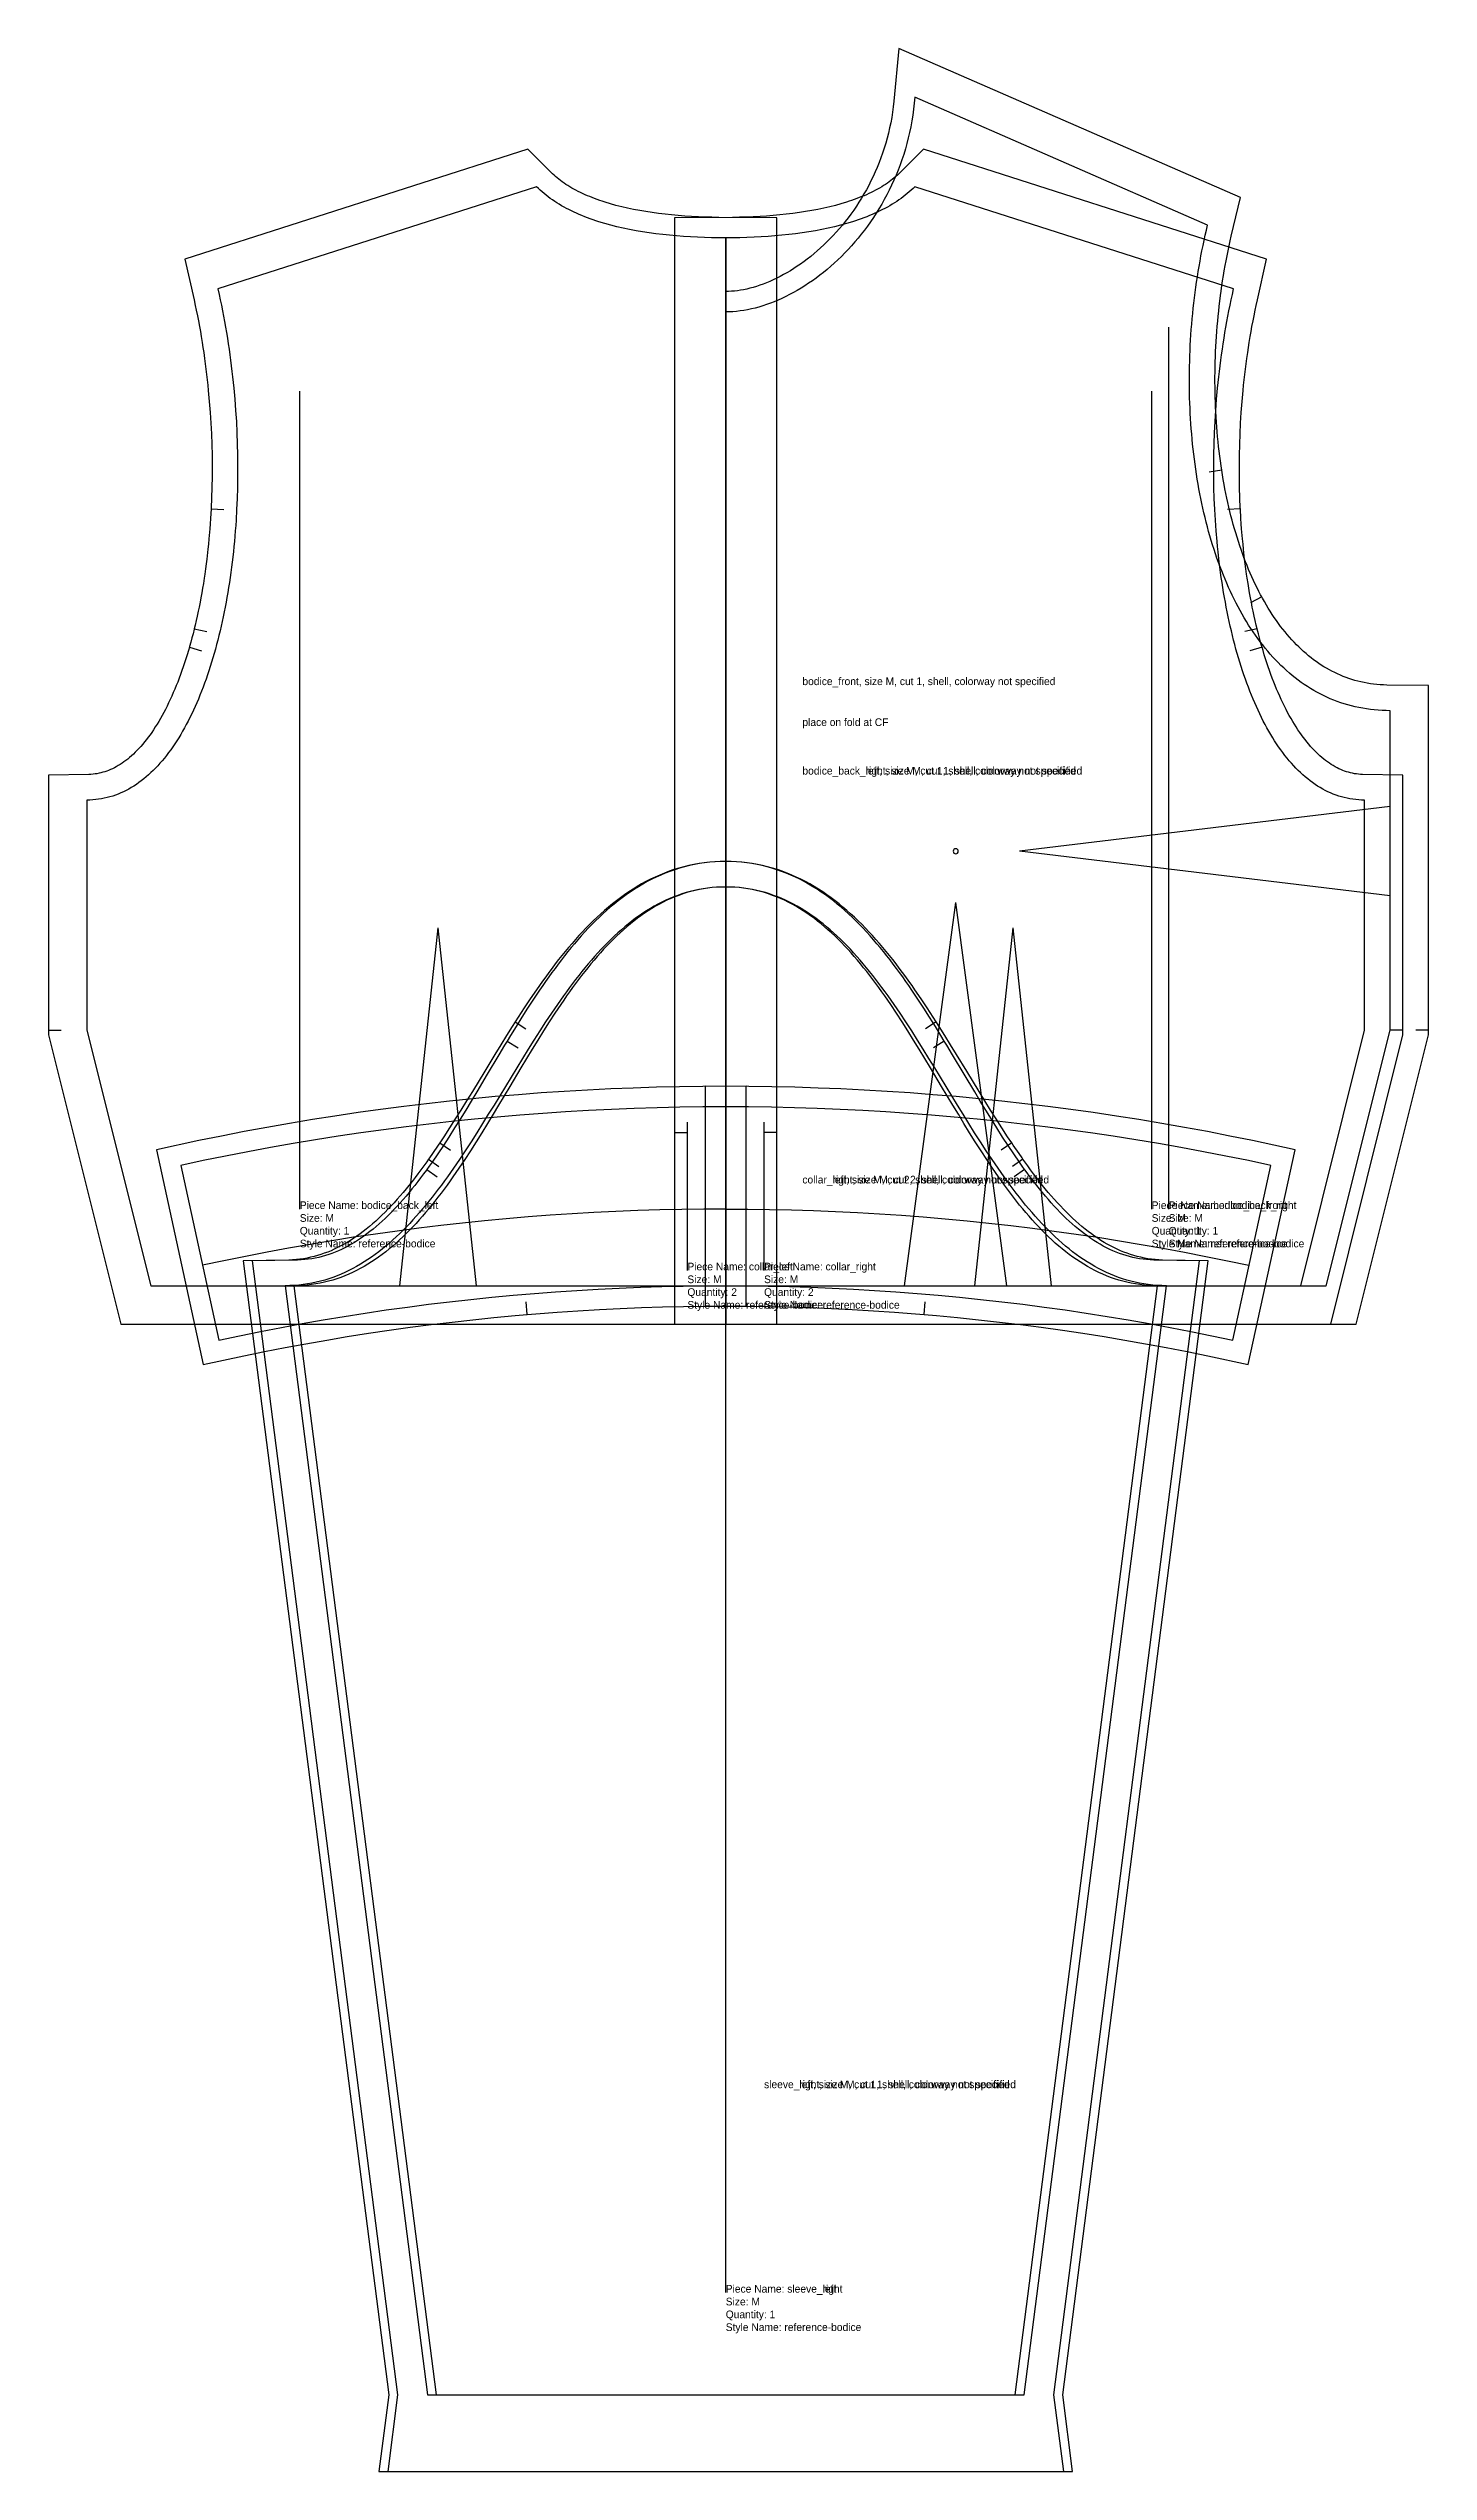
# Model space of a CAD drawing. Extents: x -265 to 275, y -464 to 484.
import ezdxf

# ---------------------------------------------------------------- set-up
doc = ezdxf.new("R2010")
doc.units = 0
for name, color, linetype in [('CUT', 1, 'CONTINUOUS'), ('DRAW', 7, 'CONTINUOUS'), ('DRILL', 6, 'CONTINUOUS'), ('INTCUT', 4, 'CONTINUOUS'), ('NOTCH', 3, 'CONTINUOUS'), ('TEXT', 2, 'CONTINUOUS')]:
    doc.layers.add(name, color=color, linetype=linetype)

# ---------------------------------------------------------------- blocks, each defined once
blk = doc.blocks.new('bodice_back_left_M')
at = {"layer": 'CUT'}
blk.add_lwpolyline([(-236.712, -15), (20, -15), (20, 60), (20, 417.899), (-2.693, 418.014), (-5.383, 418.057), (-8.021, 418.129), (-10.699, 418.235), (-13.418, 418.373), (-15.969, 418.538), (-18.579, 418.739), (-21.21, 418.979), (-23.715, 419.242), (-26.269, 419.549), (-28.807, 419.895), (-31.206, 420.264), (-33.664, 420.682), (-36.045, 421.134), (-38.374, 421.623), (-40.678, 422.154), (-42.939, 422.724), (-45.074, 423.315), (-47.228, 423.965), (-48.292, 424.308), (-49.269, 424.639), (-50.249, 424.984), (-51.298, 425.369), (-52.276, 425.743), (-53.234, 426.126), (-54.128, 426.498), (-55.052, 426.902), (-55.987, 427.327), (-56.852, 427.738), (-57.748, 428.182), (-58.59, 428.616), (-59.393, 429.05), (-60.197, 429.504), (-61.035, 429.998), (-61.748, 430.437), (-62.514, 430.93), (-63.266, 431.435), (-63.94, 431.911), (-64.625, 432.415), (-65.311, 432.946), (-65.966, 433.476), (-66.556, 433.977), (-67.17, 434.525), (-67.744, 435.065), (-77.449, 444.647), (-211.635, 401.619), (-208.042, 385.785), (-207.555, 383.557), (-207.163, 381.696), (-206.712, 379.459), (-206.346, 377.583), (-205.919, 375.292), (-205.572, 373.362), (-205.227, 371.352), (-204.857, 369.107), (-204.541, 367.088), (-204.24, 365.083), (-203.915, 362.793), (-203.64, 360.767), (-203.374, 358.687), (-203.119, 356.586), (-202.872, 354.413), (-202.652, 352.366), (-202.448, 350.328), (-202.059, 346.016), (-201.73, 341.726), (-201.469, 337.556), (-201.258, 333.339), (-201.106, 329.141), (-201.01, 324.99), (-200.969, 320.716), (-200.982, 316.608), (-201.053, 312.375), (-201.175, 308.328), (-201.352, 304.289), (-201.371, 303.95), (-201.587, 300.173), (-201.725, 298.124), (-201.872, 296.161), (-202.21, 292.199), (-202.405, 290.154), (-202.607, 288.209), (-203.05, 284.304), (-203.28, 282.462), (-203.54, 280.501), (-203.825, 278.454), (-204.073, 276.781), (-204.389, 274.755), (-204.691, 272.912), (-204.999, 271.114), (-205.351, 269.152), (-205.67, 267.451), (-206.043, 265.563), (-206.382, 263.903), (-206.787, 262.011), (-207.166, 260.31), (-207.588, 258.494), (-207.927, 257.084), (-207.988, 256.829), (-208.425, 255.083), (-208.85, 253.448), (-209.31, 251.745), (-209.755, 250.151), (-209.855, 249.807), (-210.24, 248.485), (-210.716, 246.903), (-211.206, 245.336), (-211.726, 243.727), (-212.25, 242.163), (-212.751, 240.715), (-213.328, 239.112), (-213.829, 237.765), (-214.434, 236.192), (-214.97, 234.845), (-215.564, 233.41), (-216.144, 232.045), (-216.771, 230.627), (-217.34, 229.379), (-217.984, 228.019), (-218.577, 226.805), (-219.249, 225.483), (-219.851, 224.339), (-220.522, 223.108), (-221.197, 221.908), (-221.84, 220.81), (-222.527, 219.675), (-223.186, 218.631), (-223.89, 217.552), (-224.593, 216.517), (-225.264, 215.564), (-225.989, 214.581), (-226.694, 213.655), (-227.411, 212.754), (-228.121, 211.895), (-228.867, 211.035), (-229.588, 210.236), (-230.286, 209.498), (-231.031, 208.745), (-231.789, 208.016), (-232.522, 207.341), (-233.236, 206.718), (-234.007, 206.078), (-234.711, 205.528), (-235.488, 204.95), (-236.221, 204.439), (-236.957, 203.954), (-237.689, 203.505), (-238.468, 203.055), (-239.187, 202.671), (-239.943, 202.296), (-240.696, 201.953), (-241.443, 201.641), (-242.158, 201.37), (-242.945, 201.101), (-243.683, 200.879), (-244.467, 200.669), (-245.219, 200.496), (-246.014, 200.341), (-246.76, 200.225), (-247.569, 200.125), (-248.356, 200.058), (-249.174, 200.015), (-265, 199.758), (-265, 100), (-265, 98.154)], close=True, dxfattribs=at)
at = {"layer": 'DRAW'}
blk.add_line((-166.667, 30), (-166.667, 350), dxfattribs=at)
blk.add_lwpolyline([(-225, 0), (0, 0), (0, 410), (-2.774, 410.014), (-5.546, 410.059), (-8.312, 410.134), (-11.071, 410.243), (-13.817, 410.383), (-16.551, 410.559), (-19.269, 410.769), (-21.968, 411.015), (-24.644, 411.296), (-27.297, 411.615), (-29.922, 411.973), (-32.519, 412.372), (-35.081, 412.808), (-37.61, 413.288), (-40.099, 413.81), (-42.55, 414.375), (-44.955, 414.982), (-47.315, 415.635), (-49.625, 416.332), (-50.761, 416.698), (-51.886, 417.079), (-52.994, 417.469), (-54.09, 417.871), (-55.171, 418.285), (-56.239, 418.712), (-57.29, 419.15), (-58.328, 419.603), (-59.35, 420.068), (-60.356, 420.546), (-61.344, 421.035), (-62.316, 421.537), (-63.271, 422.053), (-64.21, 422.583), (-65.13, 423.125), (-66.033, 423.681), (-66.917, 424.25), (-67.784, 424.833), (-68.63, 425.429), (-69.458, 426.039), (-70.265, 426.663), (-71.054, 427.302), (-71.821, 427.954), (-72.569, 428.621), (-73.294, 429.303), (-74, 430), (-198.744, 390), (-198.264, 387.885), (-197.801, 385.766), (-197.353, 383.639), (-196.923, 381.507), (-196.506, 379.368), (-196.106, 377.223), (-195.72, 375.074), (-195.351, 372.921), (-194.995, 370.762), (-194.656, 368.6), (-194.331, 366.434), (-194.023, 364.266), (-193.728, 362.093), (-193.45, 359.919), (-193.186, 357.742), (-192.939, 355.566), (-192.704, 353.385), (-192.486, 351.204), (-192.093, 346.842), (-191.758, 342.48), (-191.485, 338.122), (-191.267, 333.769), (-191.11, 329.426), (-191.01, 325.095), (-190.969, 320.781), (-190.982, 316.482), (-191.054, 312.207), (-191.182, 307.954), (-191.367, 303.731), (-191.607, 299.537), (-191.747, 297.452), (-191.903, 295.377), (-192.254, 291.252), (-192.45, 289.204), (-192.661, 287.167), (-193.12, 283.123), (-193.37, 281.117), (-193.635, 279.125), (-193.911, 277.142), (-194.202, 275.174), (-194.507, 273.218), (-194.826, 271.275), (-195.156, 269.345), (-195.5, 267.429), (-195.857, 265.527), (-196.229, 263.641), (-196.612, 261.768), (-197.009, 259.913), (-197.419, 258.072), (-197.843, 256.25), (-198.278, 254.44), (-198.726, 252.649), (-199.187, 250.873), (-199.661, 249.118), (-200.147, 247.378), (-200.647, 245.659), (-201.16, 243.958), (-201.686, 242.276), (-202.223, 240.612), (-202.774, 238.969), (-203.336, 237.345), (-203.912, 235.744), (-204.5, 234.162), (-205.1, 232.603), (-205.712, 231.064), (-206.339, 229.549), (-206.975, 228.053), (-207.625, 226.583), (-208.285, 225.134), (-208.96, 223.711), (-209.644, 222.31), (-210.343, 220.934), (-211.054, 219.583), (-211.777, 218.257), (-212.509, 216.955), (-213.256, 215.68), (-214.012, 214.431), (-214.783, 213.209), (-215.563, 212.013), (-216.357, 210.845), (-217.161, 209.704), (-217.98, 208.593), (-218.806, 207.507), (-219.646, 206.452), (-220.496, 205.424), (-221.36, 204.428), (-222.233, 203.46), (-223.119, 202.524), (-224.015, 201.618), (-224.924, 200.743), (-225.842, 199.898), (-226.773, 199.086), (-227.714, 198.305), (-228.668, 197.559), (-229.631, 196.843), (-230.607, 196.162), (-231.592, 195.514), (-232.591, 194.901), (-233.597, 194.32), (-234.616, 193.775), (-235.645, 193.265), (-236.686, 192.791), (-237.736, 192.352), (-238.799, 191.95), (-239.871, 191.584), (-240.956, 191.256), (-242.048, 190.964), (-243.153, 190.71), (-244.267, 190.493), (-245.394, 190.317), (-246.529, 190.178), (-247.675, 190.079), (-248.831, 190.019), (-250, 190), (-250, 100)], close=True, dxfattribs=at)
at = {"layer": 'INTCUT'}
for points in [[(-127.5, 0), (-112.5, 140)], [(-97.5, 0), (-112.5, 140)]]:
    blk.add_lwpolyline(points, dxfattribs=at)
at = {"layer": 'NOTCH'}
for p, q in [((-201.371, 303.95), (-196.379, 303.665)), ((-207.927, 257.084), (-203.065, 255.916)), ((-209.855, 249.807), (-205.054, 248.411)), ((-265, 100), (-260, 100)), ((20, 60), (15, 60))]:
    blk.add_line(p, q, dxfattribs=at)
at = {"layer": 'TEXT'}
for s, p in [('bodice_back_left, size M, cut 1, shell, colorway not specified', (30, 200)), ('Piece Name: bodice_back_left', (-166.667, 30)), ('Size: M', (-166.667, 25)), ('Quantity: 1', (-166.667, 20)), ('Style Name: reference-bodice', (-166.667, 15))]:
    blk.add_text(s, height=3, dxfattribs=at).set_placement(p)
blk = doc.blocks.new('bodice_back_right_M')
at = {"layer": 'CUT'}
blk.add_lwpolyline([(-20, -15), (236.712, -15), (265, 98.154), (265, 100), (265, 199.758), (249.174, 200.015), (248.356, 200.058), (247.569, 200.125), (246.76, 200.225), (246.014, 200.341), (245.219, 200.496), (244.467, 200.669), (243.683, 200.879), (242.945, 201.101), (242.158, 201.37), (241.443, 201.641), (240.696, 201.953), (239.943, 202.296), (239.187, 202.671), (238.468, 203.055), (237.689, 203.505), (236.957, 203.954), (236.221, 204.439), (235.488, 204.95), (234.711, 205.528), (234.007, 206.078), (233.236, 206.718), (232.522, 207.341), (231.789, 208.016), (231.031, 208.745), (230.286, 209.498), (229.588, 210.236), (228.867, 211.035), (228.121, 211.895), (227.411, 212.754), (226.694, 213.655), (225.989, 214.581), (225.264, 215.564), (224.593, 216.517), (223.89, 217.552), (223.186, 218.631), (222.527, 219.675), (221.84, 220.81), (221.197, 221.908), (220.522, 223.108), (219.851, 224.339), (219.249, 225.483), (218.577, 226.805), (217.984, 228.019), (217.34, 229.379), (216.771, 230.627), (216.144, 232.045), (215.564, 233.41), (214.97, 234.845), (214.434, 236.192), (213.829, 237.765), (213.328, 239.112), (212.751, 240.715), (212.25, 242.163), (211.726, 243.727), (211.206, 245.336), (210.716, 246.903), (210.24, 248.485), (209.855, 249.807), (209.755, 250.151), (209.31, 251.745), (208.85, 253.448), (208.425, 255.083), (207.988, 256.829), (207.927, 257.084), (207.588, 258.494), (207.166, 260.31), (206.787, 262.011), (206.382, 263.903), (206.043, 265.563), (205.67, 267.451), (205.351, 269.152), (204.999, 271.114), (204.691, 272.912), (204.389, 274.755), (204.073, 276.781), (203.825, 278.454), (203.54, 280.501), (203.28, 282.462), (203.05, 284.304), (202.607, 288.209), (202.405, 290.154), (202.21, 292.199), (201.872, 296.161), (201.725, 298.124), (201.587, 300.173), (201.371, 303.95), (201.352, 304.289), (201.175, 308.328), (201.053, 312.375), (200.982, 316.608), (200.969, 320.716), (201.01, 324.99), (201.106, 329.141), (201.258, 333.339), (201.469, 337.556), (201.73, 341.726), (202.059, 346.016), (202.448, 350.328), (202.652, 352.366), (202.872, 354.413), (203.119, 356.586), (203.374, 358.687), (203.64, 360.767), (203.915, 362.793), (204.24, 365.083), (204.541, 367.088), (204.857, 369.107), (205.227, 371.352), (205.572, 373.362), (205.919, 375.292), (206.346, 377.583), (206.712, 379.459), (207.163, 381.696), (207.555, 383.557), (208.042, 385.785), (211.635, 401.619), (77.449, 444.647), (67.744, 435.065), (67.17, 434.525), (66.556, 433.977), (65.966, 433.476), (65.311, 432.946), (64.625, 432.415), (63.94, 431.911), (63.266, 431.435), (62.514, 430.93), (61.748, 430.437), (61.035, 429.998), (60.197, 429.504), (59.393, 429.05), (58.59, 428.616), (57.748, 428.182), (56.852, 427.738), (55.987, 427.327), (55.052, 426.902), (54.128, 426.498), (53.234, 426.126), (52.276, 425.743), (51.298, 425.369), (50.249, 424.984), (49.269, 424.639), (48.292, 424.308), (47.228, 423.965), (45.074, 423.315), (42.939, 422.724), (40.678, 422.154), (38.374, 421.623), (36.045, 421.134), (33.664, 420.682), (31.206, 420.264), (28.807, 419.895), (26.269, 419.549), (23.715, 419.242), (21.21, 418.979), (18.579, 418.739), (15.969, 418.538), (13.418, 418.373), (10.699, 418.235), (8.021, 418.129), (5.383, 418.057), (2.693, 418.014), (-20, 417.899), (-20, 60)], close=True, dxfattribs=at)
at = {"layer": 'DRAW'}
blk.add_line((166.667, 30), (166.667, 350), dxfattribs=at)
blk.add_lwpolyline([(0, 0), (225, 0), (250, 100), (250, 190), (248.831, 190.019), (247.675, 190.079), (246.529, 190.178), (245.394, 190.317), (244.267, 190.493), (243.153, 190.71), (242.048, 190.964), (240.956, 191.256), (239.871, 191.584), (238.799, 191.95), (237.736, 192.352), (236.686, 192.791), (235.645, 193.265), (234.616, 193.775), (233.597, 194.32), (232.591, 194.901), (231.592, 195.514), (230.607, 196.162), (229.631, 196.843), (228.668, 197.559), (227.714, 198.305), (226.773, 199.086), (225.842, 199.898), (224.924, 200.743), (224.015, 201.618), (223.119, 202.524), (222.233, 203.46), (221.36, 204.428), (220.496, 205.424), (219.646, 206.452), (218.806, 207.507), (217.98, 208.593), (217.161, 209.704), (216.357, 210.845), (215.563, 212.013), (214.783, 213.209), (214.012, 214.431), (213.256, 215.68), (212.509, 216.955), (211.777, 218.257), (211.054, 219.583), (210.343, 220.934), (209.644, 222.31), (208.96, 223.711), (208.285, 225.134), (207.625, 226.583), (206.975, 228.053), (206.339, 229.549), (205.712, 231.064), (205.1, 232.603), (204.5, 234.162), (203.912, 235.744), (203.336, 237.345), (202.774, 238.969), (202.223, 240.612), (201.686, 242.276), (201.16, 243.958), (200.647, 245.659), (200.147, 247.378), (199.661, 249.118), (199.187, 250.873), (198.726, 252.649), (198.278, 254.44), (197.843, 256.25), (197.419, 258.072), (197.009, 259.913), (196.612, 261.768), (196.229, 263.641), (195.857, 265.527), (195.5, 267.429), (195.156, 269.345), (194.826, 271.275), (194.507, 273.218), (194.202, 275.174), (193.911, 277.142), (193.635, 279.125), (193.37, 281.117), (193.12, 283.123), (192.661, 287.167), (192.45, 289.204), (192.254, 291.252), (191.903, 295.377), (191.747, 297.452), (191.607, 299.537), (191.367, 303.731), (191.182, 307.954), (191.054, 312.207), (190.982, 316.482), (190.969, 320.781), (191.01, 325.095), (191.11, 329.426), (191.267, 333.769), (191.485, 338.122), (191.758, 342.48), (192.093, 346.842), (192.486, 351.204), (192.704, 353.385), (192.939, 355.566), (193.186, 357.742), (193.45, 359.919), (193.728, 362.093), (194.023, 364.266), (194.331, 366.434), (194.656, 368.6), (194.995, 370.762), (195.351, 372.921), (195.72, 375.074), (196.106, 377.223), (196.506, 379.368), (196.923, 381.507), (197.353, 383.639), (197.801, 385.766), (198.264, 387.885), (198.744, 390), (74, 430), (73.294, 429.303), (72.569, 428.621), (71.821, 427.954), (71.054, 427.302), (70.265, 426.663), (69.458, 426.039), (68.63, 425.429), (67.784, 424.833), (66.917, 424.25), (66.033, 423.681), (65.13, 423.125), (64.21, 422.583), (63.271, 422.053), (62.316, 421.537), (61.344, 421.035), (60.356, 420.546), (59.35, 420.068), (58.328, 419.603), (57.29, 419.15), (56.239, 418.712), (55.171, 418.285), (54.09, 417.871), (52.994, 417.469), (51.886, 417.079), (50.761, 416.698), (49.625, 416.332), (47.315, 415.635), (44.955, 414.982), (42.55, 414.375), (40.099, 413.81), (37.61, 413.288), (35.081, 412.808), (32.519, 412.372), (29.922, 411.973), (27.297, 411.615), (24.644, 411.296), (21.968, 411.015), (19.269, 410.769), (16.551, 410.559), (13.817, 410.383), (11.071, 410.243), (8.312, 410.134), (5.546, 410.059), (2.774, 410.014), (0, 410)], close=True, dxfattribs=at)
at = {"layer": 'INTCUT'}
for points in [[(97.5, 0), (112.5, 140)], [(127.5, 0), (112.5, 140)]]:
    blk.add_lwpolyline(points, dxfattribs=at)
at = {"layer": 'NOTCH'}
for p, q in [((201.371, 303.95), (196.379, 303.665)), ((207.927, 257.084), (203.065, 255.916)), ((209.855, 249.807), (205.054, 248.411)), ((265, 100), (260, 100)), ((-20, 60), (-15, 60))]:
    blk.add_line(p, q, dxfattribs=at)
at = {"layer": 'TEXT'}
for s, p in [('bodice_back_right, size M, cut 1, shell, colorway not specified', (30, 200)), ('Piece Name: bodice_back_right', (166.667, 30)), ('Size: M', (166.667, 25)), ('Quantity: 1', (166.667, 20)), ('Style Name: reference-bodice', (166.667, 15))]:
    blk.add_text(s, height=3, dxfattribs=at).set_placement(p)
blk = doc.blocks.new('bodice_front_M')
at = {"layer": 'CUT'}
blk.add_lwpolyline([(0, -15), (246.712, -15), (275, 98.154), (275, 100), (275, 234.83), (258.649, 235.016), (257.331, 235.063), (256.052, 235.142), (254.73, 235.256), (253.429, 235.4), (252.246, 235.562), (250.958, 235.772), (249.76, 235.999), (248.516, 236.265), (247.341, 236.551), (246.166, 236.867), (244.996, 237.216), (243.871, 237.58), (242.706, 237.993), (241.603, 238.415), (240.49, 238.874), (239.398, 239.354), (238.289, 239.878), (237.206, 240.421), (236.186, 240.965), (235.101, 241.577), (234.069, 242.193), (233.014, 242.856), (232.033, 243.508), (230.978, 244.241), (230.019, 244.942), (229.011, 245.713), (228.027, 246.504), (227.066, 247.307), (226.095, 248.159), (225.176, 248.999), (224.217, 249.915), (223.334, 250.789), (222.36, 251.795), (221.49, 252.728), (220.595, 253.729), (219.693, 254.773), (218.852, 255.787), (217.975, 256.883), (217.132, 257.979), (216.268, 259.138), (215.488, 260.225), (214.657, 261.425), (213.841, 262.65), (213.05, 263.874), (212.294, 265.09), (211.542, 266.34), (210.767, 267.677), (210.039, 268.971), (209.746, 269.511), (209.31, 270.317), (208.598, 271.674), (207.913, 273.032), (207.199, 274.49), (206.539, 275.888), (205.884, 277.327), (205.239, 278.795), (204.615, 280.26), (203.987, 281.791), (203.399, 283.277), (202.787, 284.883), (202.212, 286.442), (201.652, 288.017), (201.142, 289.506), (200.578, 291.224), (200.066, 292.832), (199.547, 294.531), (199.078, 296.127), (198.588, 297.865), (198.147, 299.484), (197.686, 301.263), (197.261, 302.971), (196.875, 304.595), (196.446, 306.467), (196.072, 308.186), (195.702, 309.967), (195.334, 311.836), (195.008, 313.557), (194.675, 315.424), (194.369, 317.239), (194.079, 319.062), (193.809, 320.846), (193.536, 322.781), (193.291, 324.623), (193.048, 326.6), (192.842, 328.394), (192.647, 330.228), (192.449, 332.261), (192.291, 334.051), (192.129, 336.04), (191.995, 337.896), (191.865, 339.931), (191.758, 341.884), (191.666, 343.791), (191.593, 345.67), (191.528, 347.724), (191.487, 349.526), (191.454, 351.618), (191.439, 353.614), (191.44, 355.501), (191.459, 357.55), (191.491, 359.55), (191.538, 361.47), (191.601, 363.459), (191.684, 365.501), (191.777, 367.484), (191.885, 369.394), (192.014, 371.436), (192.155, 373.395), (192.313, 375.395), (192.492, 377.438), (192.676, 379.38), (192.883, 381.367), (193.1, 383.33), (193.33, 385.261), (193.6, 387.391), (193.843, 389.185), (194.145, 391.301), (194.432, 393.193), (194.768, 395.289), (195.07, 397.081), (195.435, 399.155), (195.783, 401.034), (196.157, 402.972), (196.562, 404.968), (196.962, 406.871), (197.409, 408.903), (197.811, 410.661), (201.408, 425.761), (67.714, 484.11), (65.824, 463.447), (65.582, 461.33), (65.287, 459.205), (64.954, 457.132), (64.564, 455.032), (64.146, 453.037), (63.668, 450.98), (63.153, 448.977), (62.613, 447.058), (62.012, 445.092), (61.377, 443.168), (60.706, 441.276), (60.008, 439.443), (59.259, 437.592), (58.483, 435.796), (57.663, 433.997), (56.834, 432.282), (55.95, 430.548), (55.039, 428.852), (54.095, 427.18), (53.126, 425.548), (52.134, 423.95), (51.117, 422.387), (50.088, 420.874), (48.966, 419.297), (47.92, 417.889), (46.753, 416.384), (45.64, 415.008), (44.458, 413.605), (43.268, 412.25), (42.091, 410.965), (40.883, 409.696), (39.62, 408.424), (38.383, 407.229), (37.116, 406.052), (35.824, 404.902), (34.577, 403.835), (33.25, 402.748), (31.908, 401.696), (30.664, 400.76), (29.286, 399.769), (27.979, 398.872), (26.631, 397.987), (25.311, 397.163), (23.955, 396.355), (22.652, 395.62), (21.283, 394.887), (19.988, 394.232), (18.604, 393.572), (17.294, 392.984), (15.972, 392.43), (14.676, 391.925), (13.354, 391.448), (12.069, 391.023), (10.798, 390.638), (9.486, 390.282), (8.274, 389.986), (7.017, 389.72), (5.803, 389.498), (4.607, 389.32), (3.408, 389.177), (2.256, 389.079), (1.132, 389.021), (0, 389.001)], close=True, dxfattribs=at)
at = {"layer": 'DRAW'}
blk.add_line((173.333, 30), (173.333, 375), dxfattribs=at)
blk.add_lwpolyline([(0, 0), (235, 0), (260, 100), (260, 225), (258.413, 225.018), (256.843, 225.075), (255.289, 225.17), (253.753, 225.303), (252.23, 225.471), (250.726, 225.677), (249.236, 225.92), (247.765, 226.199), (246.307, 226.511), (244.867, 226.861), (243.442, 227.244), (242.035, 227.664), (240.641, 228.115), (239.266, 228.603), (237.905, 229.123), (236.563, 229.677), (235.234, 230.261), (233.923, 230.88), (232.627, 231.53), (231.349, 232.212), (230.084, 232.925), (228.838, 233.669), (227.606, 234.443), (226.393, 235.249), (225.193, 236.083), (224.011, 236.947), (222.844, 237.84), (221.695, 238.763), (220.56, 239.712), (219.443, 240.692), (218.342, 241.698), (217.258, 242.734), (216.187, 243.794), (215.134, 244.881), (214.097, 245.994), (213.077, 247.135), (212.071, 248.299), (211.083, 249.49), (210.111, 250.705), (209.156, 251.946), (208.215, 253.209), (207.291, 254.497), (206.383, 255.808), (205.493, 257.143), (204.617, 258.499), (203.759, 259.879), (202.916, 261.28), (202.091, 262.704), (201.279, 264.147), (200.485, 265.612), (199.706, 267.097), (198.946, 268.604), (198.199, 270.13), (197.47, 271.675), (196.757, 273.24), (196.061, 274.824), (195.379, 276.425), (194.715, 278.045), (194.067, 279.682), (193.436, 281.338), (192.819, 283.009), (192.219, 284.698), (191.635, 286.403), (191.07, 288.125), (190.517, 289.86), (189.982, 291.611), (189.463, 293.377), (188.961, 295.158), (188.473, 296.952), (188.004, 298.761), (187.55, 300.583), (187.114, 302.419), (186.691, 304.266), (186.286, 306.126), (185.897, 307.998), (185.526, 309.882), (185.168, 311.776), (184.828, 313.683), (184.504, 315.6), (184.198, 317.528), (183.905, 319.463), (183.63, 321.409), (183.37, 323.364), (183.129, 325.329), (182.902, 327.3), (182.692, 329.281), (182.498, 331.269), (182.322, 333.266), (182.159, 335.267), (182.014, 337.276), (181.885, 339.292), (181.774, 341.314), (181.676, 343.34), (181.597, 345.373), (181.533, 347.41), (181.487, 349.453), (181.454, 351.497), (181.439, 353.546), (181.44, 355.598), (181.459, 357.655), (181.492, 359.712), (181.542, 361.773), (181.608, 363.836), (181.692, 365.901), (181.789, 367.965), (181.905, 370.032), (182.036, 372.099), (182.185, 374.167), (182.348, 376.233), (182.529, 378.3), (182.725, 380.365), (182.94, 382.431), (183.168, 384.492), (183.413, 386.553), (183.674, 388.611), (183.953, 390.668), (184.246, 392.72), (184.557, 394.77), (184.884, 396.815), (185.229, 398.858), (185.587, 400.894), (185.964, 402.926), (186.355, 404.953), (186.765, 406.975), (187.189, 408.99), (187.631, 411), (188.088, 413.002), (188.564, 415), (74, 465), (73.785, 462.649), (73.519, 460.324), (73.2, 458.023), (72.834, 455.75), (72.417, 453.502), (71.952, 451.281), (71.441, 449.086), (70.885, 446.92), (70.282, 444.779), (69.637, 442.668), (68.949, 440.584), (68.221, 438.531), (67.45, 436.506), (66.642, 434.511), (65.794, 432.546), (64.912, 430.612), (63.991, 428.707), (63.036, 426.833), (62.046, 424.991), (61.025, 423.183), (59.97, 421.405), (58.887, 419.661), (57.773, 417.949), (56.632, 416.272), (55.461, 414.626), (54.266, 413.017), (53.045, 411.442), (51.8, 409.903), (50.531, 408.397), (49.241, 406.928), (47.929, 405.495), (46.6, 404.1), (45.249, 402.739), (43.881, 401.417), (42.497, 400.132), (41.098, 398.886), (39.683, 397.676), (38.256, 396.507), (36.816, 395.377), (35.367, 394.288), (33.905, 393.236), (32.435, 392.227), (30.956, 391.257), (29.472, 390.33), (27.981, 389.442), (26.486, 388.598), (24.987, 387.796), (23.487, 387.037), (21.983, 386.319), (20.48, 385.645), (18.977, 385.015), (17.477, 384.431), (15.978, 383.89), (14.484, 383.395), (12.995, 382.945), (11.513, 382.542), (10.036, 382.182), (8.569, 381.871), (7.11, 381.605), (5.664, 381.389), (4.227, 381.218), (2.804, 381.097), (1.394, 381.024), (0, 381)], close=True, dxfattribs=at)
at = {"layer": 'DRILL'}
blk.add_lwpolyline([(89, 170, 1), (91, 170, 1)], format="xyb", close=True, dxfattribs=at)
at = {"layer": 'INTCUT'}
for points in [[(260, 187.5), (115, 170)], [(260, 152.5), (115, 170)], [(70, 0), (90, 150)], [(110, 0), (90, 150)]]:
    blk.add_lwpolyline(points, dxfattribs=at)
at = {"layer": 'NOTCH'}
for p, q in [((194.079, 319.062), (189.137, 318.301)), ((209.746, 269.511), (205.35, 267.129)), ((275, 100), (270, 100))]:
    blk.add_line(p, q, dxfattribs=at)
at = {"layer": 'TEXT'}
for s, p in [('bodice_front, size M, cut 1, shell, colorway not specified', (30, 235)), ('place on fold at CF', (30, 219)), ('Piece Name: bodice_front', (173.333, 30)), ('Size: M', (173.333, 25)), ('Quantity: 1', (173.333, 20)), ('Style Name: reference-bodice', (173.333, 15))]:
    blk.add_text(s, height=3, dxfattribs=at).set_placement(p)
blk = doc.blocks.new('collar_left_M')
at = {"layer": 'CUT'}
blk.add_lwpolyline([(-204.484, -30.817), (-188.606, -27.435), (-180.501, -25.786), (-172.356, -24.203), (-164.307, -22.713), (-156.118, -21.272), (-148.063, -19.93), (-139.756, -18.621), (-131.751, -17.433), (-123.426, -16.273), (-115.308, -15.217), (-107.071, -14.22), (-98.936, -13.307), (-90.674, -12.456), (-82.433, -11.681), (-77.66, -11.275), (-74.257, -10.986), (-66, -10.359), (-57.816, -9.809), (-49.429, -9.322), (-41.359, -8.925), (-32.962, -8.588), (-24.78, -8.332), (-16.482, -8.147), (-8.297, -8.037), (8, -7.965), (8, 78.036), (-8.985, 77.96), (-18.081, 77.838), (-27.058, 77.638), (-36.159, 77.354), (-45.011, 76.998), (-54.115, 76.551), (-63.178, 76.023), (-72.156, 75.421), (-81.097, 74.741), (-90.18, 73.97), (-99.116, 73.13), (-108.053, 72.209), (-117.093, 71.196), (-126.014, 70.115), (-135.02, 68.942), (-143.824, 67.716), (-152.932, 66.365), (-161.701, 64.984), (-170.655, 63.49), (-179.504, 61.934), (-188.469, 60.275), (-197.248, 58.568), (-206.182, 56.749), (-222.773, 53.216)], close=True, dxfattribs=at)
at = {"layer": 'DRAW'}
blk.add_line((-15, 6), (-15, 64), dxfattribs=at)
blk.add_lwpolyline([(-198.361, -21.334), (-190.215, -19.599), (-182.054, -17.938), (-173.878, -16.349), (-165.689, -14.833), (-157.486, -13.39), (-149.271, -12.021), (-141.044, -10.725), (-132.805, -9.502), (-124.556, -8.353), (-116.297, -7.278), (-108.029, -6.277), (-99.752, -5.349), (-91.468, -4.495), (-83.176, -3.716), (-74.877, -3.01), (-66.572, -2.379), (-58.262, -1.821), (-49.948, -1.338), (-41.629, -0.929), (-33.307, -0.595), (-24.983, -0.335), (-16.656, -0.149), (-8.329, -0.037), (0, 0), (0, 70), (-8.954, 69.96), (-17.906, 69.84), (-26.858, 69.64), (-35.807, 69.361), (-44.753, 69.001), (-53.696, 68.562), (-62.635, 68.042), (-71.568, 67.443), (-80.496, 66.764), (-89.418, 66.006), (-98.332, 65.168), (-107.238, 64.25), (-116.136, 63.253), (-125.025, 62.176), (-133.904, 61.02), (-142.772, 59.785), (-151.628, 58.471), (-160.473, 57.078), (-169.305, 55.605), (-178.123, 54.054), (-186.927, 52.425), (-195.716, 50.716), (-204.49, 48.93), (-213.247, 47.065)], close=True, dxfattribs=at)
at = {"layer": 'INTCUT'}
for points in [[(-51.554, 28.619), (-60.136, 28.12)], [(-42.968, 29.041), (-51.554, 28.619)], [(-34.379, 29.386), (-42.968, 29.041)], [(-25.786, 29.655), (-34.379, 29.386)], [(-17.192, 29.846), (-25.786, 29.655)], [(-8.596, 29.962), (-17.192, 29.846)], [(0, 30), (-8.596, 29.962)], [(-137.077, 20.192), (-145.58, 18.931)], [(-128.563, 21.378), (-137.077, 20.192)], [(-120.038, 22.488), (-128.563, 21.378)], [(-111.504, 23.522), (-120.038, 22.488)], [(-102.961, 24.479), (-111.504, 23.522)], [(-94.41, 25.36), (-102.961, 24.479)], [(-85.851, 26.165), (-94.41, 25.36)], [(-77.285, 26.893), (-85.851, 26.165)], [(-68.714, 27.545), (-77.285, 26.893)], [(-60.136, 28.12), (-68.714, 27.545)], [(-196.333, 9.77), (-204.741, 7.98)], [(-187.909, 11.486), (-196.333, 9.77)], [(-179.471, 13.126), (-187.909, 11.486)], [(-171.018, 14.69), (-179.471, 13.126)], [(-162.551, 16.179), (-171.018, 14.69)], [(-154.072, 17.593), (-162.551, 16.179)], [(-145.58, 18.931), (-154.072, 17.593)]]:
    blk.add_lwpolyline(points, dxfattribs=at)
at = {"layer": 'NOTCH'}
blk.add_line((-77.66, -11.275), (-78.084, -6.293), dxfattribs=at)
at = {"layer": 'TEXT'}
for s, p in [('collar_left, size M, cut 2, shell, colorway not specified', (30, 40)), ('Size: M', (-15, 1)), ('Piece Name: collar_left', (-15, 6)), ('Style Name: reference-bodice', (-15, -9)), ('Quantity: 2', (-15, -4))]:
    blk.add_text(s, height=3, dxfattribs=at).set_placement(p)
blk = doc.blocks.new('collar_right_M')
at = {"layer": 'CUT'}
blk.add_lwpolyline([(204.484, -30.817), (222.773, 53.216), (206.182, 56.749), (197.248, 58.568), (188.469, 60.275), (179.504, 61.934), (170.655, 63.49), (161.701, 64.984), (152.932, 66.365), (143.824, 67.716), (135.02, 68.942), (126.014, 70.115), (117.093, 71.196), (108.053, 72.209), (99.116, 73.13), (90.18, 73.97), (81.097, 74.741), (72.156, 75.421), (63.178, 76.023), (54.115, 76.551), (45.011, 76.998), (36.159, 77.354), (27.058, 77.638), (18.081, 77.838), (8.985, 77.96), (-8, 78.036), (-8, -7.965), (8.297, -8.037), (16.482, -8.147), (24.78, -8.332), (32.962, -8.588), (41.359, -8.925), (49.429, -9.322), (57.816, -9.809), (66, -10.359), (74.257, -10.986), (77.66, -11.275), (82.433, -11.681), (90.674, -12.456), (98.936, -13.307), (107.071, -14.22), (115.308, -15.217), (123.426, -16.273), (131.751, -17.433), (139.756, -18.621), (148.063, -19.93), (156.118, -21.272), (164.307, -22.713), (172.356, -24.203), (180.501, -25.786), (188.606, -27.435)], close=True, dxfattribs=at)
at = {"layer": 'DRAW'}
blk.add_line((15, 6), (15, 64), dxfattribs=at)
blk.add_lwpolyline([(198.361, -21.334), (213.247, 47.065), (204.49, 48.93), (195.716, 50.716), (186.927, 52.425), (178.123, 54.054), (169.305, 55.605), (160.473, 57.078), (151.628, 58.471), (142.772, 59.785), (133.904, 61.02), (125.025, 62.176), (116.136, 63.253), (107.238, 64.25), (98.332, 65.168), (89.418, 66.006), (80.496, 66.764), (71.568, 67.443), (62.635, 68.042), (53.696, 68.562), (44.753, 69.001), (35.807, 69.361), (26.858, 69.64), (17.906, 69.84), (8.954, 69.96), (0, 70), (0, 0), (8.329, -0.037), (16.656, -0.149), (24.983, -0.335), (33.307, -0.595), (41.629, -0.929), (49.948, -1.338), (58.262, -1.821), (66.572, -2.379), (74.877, -3.01), (83.176, -3.716), (91.468, -4.495), (99.752, -5.349), (108.029, -6.277), (116.297, -7.278), (124.556, -8.353), (132.805, -9.502), (141.044, -10.725), (149.271, -12.021), (157.486, -13.39), (165.689, -14.833), (173.878, -16.349), (182.054, -17.938), (190.215, -19.599)], close=True, dxfattribs=at)
at = {"layer": 'INTCUT'}
for points in [[(0, 30), (8.596, 29.962)], [(8.596, 29.962), (17.192, 29.846)], [(17.192, 29.846), (25.786, 29.655)], [(25.786, 29.655), (34.379, 29.386)], [(34.379, 29.386), (42.968, 29.041)], [(42.968, 29.041), (51.554, 28.619)], [(51.554, 28.619), (60.136, 28.12)], [(60.136, 28.12), (68.714, 27.545)], [(68.714, 27.545), (77.285, 26.893)], [(77.285, 26.893), (85.851, 26.165)], [(85.851, 26.165), (94.41, 25.36)], [(94.41, 25.36), (102.961, 24.479)], [(102.961, 24.479), (111.504, 23.522)], [(111.504, 23.522), (120.038, 22.488)], [(120.038, 22.488), (128.563, 21.378)], [(128.563, 21.378), (137.077, 20.192)], [(137.077, 20.192), (145.58, 18.931)], [(145.58, 18.931), (154.072, 17.593)], [(154.072, 17.593), (162.551, 16.179)], [(162.551, 16.179), (171.018, 14.69)], [(171.018, 14.69), (179.471, 13.126)], [(179.471, 13.126), (187.909, 11.486)], [(187.909, 11.486), (196.333, 9.77)], [(196.333, 9.77), (204.741, 7.98)]]:
    blk.add_lwpolyline(points, dxfattribs=at)
at = {"layer": 'NOTCH'}
blk.add_line((77.66, -11.275), (78.084, -6.293), dxfattribs=at)
at = {"layer": 'TEXT'}
for s, p in [('collar_right, size M, cut 2, shell, colorway not specified', (30, 40)), ('Size: M', (15, 1)), ('Piece Name: collar_right', (15, 6)), ('Style Name: reference-bodice', (15, -9)), ('Quantity: 2', (15, -4))]:
    blk.add_text(s, height=3, dxfattribs=at).set_placement(p)
blk = doc.blocks.new('sleeve_left_M')
at = {"layer": 'CUT'}
blk.add_lwpolyline([(-132.249, -464), (135.696, -464), (131.846, -434), (188.8, 9.748), (170.925, 10.025), (169.47, 10.093), (168.008, 10.209), (166.597, 10.367), (165.165, 10.571), (163.802, 10.813), (162.422, 11.102), (161.056, 11.434), (159.726, 11.8), (158.378, 12.217), (157.067, 12.665), (155.751, 13.162), (154.445, 13.697), (153.185, 14.258), (151.869, 14.888), (150.609, 15.536), (149.316, 16.24), (148.077, 16.962), (146.801, 17.746), (145.573, 18.545), (144.296, 19.418), (143.097, 20.279), (141.815, 21.244), (140.625, 22.18), (139.384, 23.195), (138.163, 24.237), (136.948, 25.314), (135.739, 26.427), (134.535, 27.573), (133.302, 28.789), (132.166, 29.942), (130.931, 31.241), (129.774, 32.488), (128.572, 33.823), (127.401, 35.158), (126.231, 36.53), (125.044, 37.951), (123.975, 39.266), (122.745, 40.81), (121.549, 42.35), (120.459, 43.776), (119.298, 45.327), (118.185, 46.843), (116.981, 48.513), (116.272, 49.51), (115.932, 49.989), (114.762, 51.664), (112.516, 54.955), (111.915, 55.856), (110.31, 58.265), (108.031, 61.768), (105.822, 65.228), (103.629, 68.722), (101.371, 72.361), (99.123, 76.023), (94.292, 83.958), (90.295, 90.515), (87.998, 94.254), (85.769, 97.851), (83.505, 101.453), (82.39, 103.201), (81.182, 105.094), (78.835, 108.7), (76.514, 112.19), (74.045, 115.798), (72.927, 117.398), (71.634, 119.221), (70.439, 120.874), (69.175, 122.596), (67.927, 124.263), (66.679, 125.903), (65.37, 127.582), (64.106, 129.171), (62.795, 130.781), (61.472, 132.371), (60.14, 133.929), (58.778, 135.483), (57.446, 136.964), (56.036, 138.49), (54.691, 139.898), (53.204, 141.41), (51.818, 142.773), (50.347, 144.176), (48.878, 145.524), (47.367, 146.865), (45.883, 148.13), (44.344, 149.394), (42.761, 150.636), (41.195, 151.814), (39.597, 152.959), (37.973, 154.073), (36.275, 155.175), (34.646, 156.178), (32.89, 157.2), (31.197, 158.127), (29.434, 159.03), (27.626, 159.895), (25.84, 160.689), (24.001, 161.445), (22.119, 162.152), (20.242, 162.797), (18.311, 163.393), (16.393, 163.925), (14.387, 164.409), (12.435, 164.819), (10.392, 165.179), (8.392, 165.468), (7.376, 165.589), (6.272, 165.703), (4.218, 165.868), (2.166, 165.964), (1.046, 165.992), (0, 166.001), (-0.002, 166.001), (-1.039, 165.991), (-2.107, 165.965), (-4.185, 165.865), (-6.211, 165.7), (-8.262, 165.467), (-10.252, 165.173), (-12.24, 164.816), (-14.2, 164.396), (-16.16, 163.913), (-18.084, 163.368), (-19.936, 162.785), (-21.803, 162.13), (-23.659, 161.419), (-25.448, 160.668), (-27.26, 159.847), (-28.973, 159.01), (-30.734, 158.091), (-32.427, 157.144), (-34.132, 156.131), (-35.758, 155.11), (-37.371, 154.042), (-39.005, 152.898), (-40.545, 151.771), (-42.119, 150.563), (-43.651, 149.337), (-45.162, 148.07), (-46.642, 146.783), (-48.09, 145.472), (-49.562, 144.095), (-50.969, 142.725), (-52.359, 141.33), (-53.783, 139.854), (-55.133, 138.411), (-56.516, 136.883), (-57.851, 135.37), (-59.186, 133.814), (-60.443, 132.315), (-61.739, 130.726), (-63.04, 129.094), (-64.286, 127.496), (-65.549, 125.844), (-66.8, 124.167), (-67.976, 122.563), (-69.241, 120.805), (-70.475, 119.063), (-71.623, 117.411), (-72.849, 115.622), (-75.156, 112.179), (-77.512, 108.567), (-79.736, 105.079), (-82.034, 101.405), (-84.231, 97.839), (-85.53, 95.699), (-86.502, 94.099), (-88.781, 90.312), (-93.291, 82.763), (-97.428, 75.831), (-99.608, 72.207), (-101.734, 68.712), (-103.95, 65.108), (-106.07, 61.718), (-108.343, 58.154), (-110.466, 54.904), (-112.703, 51.56), (-114.899, 48.379), (-115.996, 46.827), (-116.937, 45.52), (-117.144, 45.233), (-118.255, 43.717), (-119.381, 42.213), (-120.509, 40.732), (-121.671, 39.242), (-122.776, 37.856), (-123.921, 36.457), (-125.064, 35.089), (-126.259, 33.7), (-127.378, 32.431), (-128.542, 31.152), (-129.701, 29.907), (-130.883, 28.683), (-132.041, 27.518), (-133.252, 26.342), (-134.431, 25.235), (-135.606, 24.171), (-136.779, 23.149), (-138.002, 22.129), (-139.217, 21.153), (-140.377, 20.263), (-141.639, 19.337), (-142.854, 18.491), (-144.035, 17.707), (-145.297, 16.915), (-146.525, 16.186), (-147.749, 15.505), (-148.999, 14.849), (-150.283, 14.223), (-151.495, 13.671), (-152.767, 13.14), (-154.069, 12.638), (-155.336, 12.196), (-156.632, 11.787), (-157.929, 11.423), (-159.272, 11.09), (-160.584, 10.81), (-161.932, 10.565), (-163.334, 10.361), (-164.693, 10.206), (-166.103, 10.092), (-167.501, 10.025), (-185.353, 9.743), (-128.399, -434)], close=True, dxfattribs=at)
at = {"layer": 'DRAW'}
blk.add_line((0, -394), (0, 96), dxfattribs=at)
blk.add_lwpolyline([(-113.276, -434), (116.723, -434), (172.426, 0), (170.617, 0.028), (168.831, 0.112), (167.066, 0.252), (165.324, 0.447), (163.6, 0.693), (161.898, 0.995), (160.216, 1.347), (158.554, 1.751), (156.91, 2.203), (155.285, 2.706), (153.68, 3.255), (152.093, 3.854), (150.523, 4.497), (148.972, 5.188), (147.437, 5.922), (145.921, 6.702), (144.418, 7.521), (142.934, 8.385), (141.465, 9.288), (140.012, 10.234), (138.573, 11.217), (137.15, 12.239), (135.742, 13.298), (134.348, 14.395), (132.967, 15.525), (131.599, 16.692), (130.245, 17.893), (128.904, 19.127), (127.575, 20.392), (126.258, 21.69), (124.953, 23.016), (123.66, 24.375), (122.376, 25.759), (121.104, 27.172), (119.842, 28.611), (118.591, 30.077), (117.348, 31.566), (116.116, 33.081), (114.892, 34.618), (113.678, 36.18), (112.47, 37.761), (111.271, 39.363), (110.08, 40.985), (108.897, 42.626), (107.719, 44.283), (106.549, 45.959), (104.228, 49.359), (101.926, 52.813), (99.646, 56.318), (97.381, 59.866), (95.131, 63.451), (92.89, 67.062), (90.659, 70.696), (86.212, 78), (81.762, 85.302), (79.53, 88.935), (77.291, 92.548), (75.039, 96.131), (72.775, 99.679), (70.494, 103.184), (68.195, 106.64), (65.871, 110.037), (64.7, 111.712), (63.524, 113.371), (62.339, 115.01), (61.148, 116.632), (59.949, 118.234), (58.744, 119.817), (57.528, 121.376), (56.305, 122.914), (55.072, 124.429), (53.831, 125.92), (52.579, 127.384), (51.317, 128.825), (50.045, 130.238), (48.764, 131.625), (47.469, 132.981), (46.164, 134.307), (44.847, 135.603), (43.518, 136.87), (42.175, 138.102), (40.822, 139.303), (39.454, 140.469), (38.075, 141.602), (36.679, 142.697), (35.271, 143.756), (33.847, 144.777), (32.41, 145.762), (30.956, 146.706), (29.488, 147.61), (28.003, 148.474), (26.503, 149.296), (24.985, 150.073), (23.45, 150.808), (21.899, 151.497), (20.33, 152.142), (18.742, 152.739), (17.137, 153.29), (15.512, 153.792), (13.87, 154.247), (12.206, 154.649), (10.524, 155.002), (8.821, 155.302), (7.1, 155.551), (6.23, 155.654), (5.356, 155.745), (3.592, 155.886), (1.806, 155.97), (0.906, 155.992), (0, 156), (-0.888, 155.992), (-1.77, 155.97), (-3.52, 155.886), (-5.249, 155.745), (-6.958, 155.551), (-8.645, 155.302), (-10.313, 155.002), (-11.961, 154.649), (-13.592, 154.247), (-15.2, 153.792), (-16.793, 153.29), (-18.365, 152.739), (-19.922, 152.142), (-21.459, 151.497), (-22.98, 150.808), (-24.484, 150.073), (-25.972, 149.296), (-27.442, 148.474), (-28.897, 147.61), (-30.336, 146.706), (-31.761, 145.762), (-33.169, 144.777), (-34.564, 143.756), (-35.944, 142.697), (-37.312, 141.602), (-38.663, 140.469), (-40.004, 139.303), (-41.33, 138.102), (-42.647, 136.87), (-43.949, 135.603), (-45.24, 134.307), (-46.519, 132.981), (-47.788, 131.625), (-49.044, 130.238), (-50.29, 128.825), (-51.526, 127.384), (-52.754, 125.92), (-53.97, 124.429), (-55.178, 122.914), (-56.377, 121.376), (-57.569, 119.817), (-58.75, 118.234), (-59.925, 116.632), (-61.092, 115.01), (-62.253, 113.371), (-63.405, 111.712), (-64.553, 110.037), (-66.83, 106.64), (-69.084, 103.184), (-71.319, 99.679), (-73.538, 96.131), (-75.745, 92.548), (-77.939, 88.935), (-80.126, 85.302), (-84.488, 78), (-88.847, 70.696), (-91.033, 67.062), (-93.229, 63.451), (-95.434, 59.866), (-97.653, 56.318), (-99.888, 52.813), (-102.144, 49.359), (-104.419, 45.959), (-106.72, 42.626), (-107.879, 40.985), (-109.047, 39.363), (-110.222, 37.761), (-111.405, 36.18), (-112.595, 34.618), (-113.794, 33.081), (-115.002, 31.566), (-116.22, 30.077), (-117.445, 28.611), (-118.683, 27.172), (-119.929, 25.759), (-121.188, 24.375), (-122.454, 23.016), (-123.734, 21.69), (-125.024, 20.392), (-126.327, 19.127), (-127.641, 17.893), (-128.968, 16.692), (-130.308, 15.525), (-131.662, 14.395), (-133.027, 13.298), (-134.408, 12.239), (-135.802, 11.217), (-137.213, 10.234), (-138.637, 9.288), (-140.077, 8.385), (-141.532, 7.521), (-143.004, 6.702), (-144.49, 5.922), (-145.994, 5.188), (-147.514, 4.497), (-149.053, 3.854), (-150.607, 3.255), (-152.181, 2.706), (-153.773, 2.203), (-155.384, 1.751), (-157.013, 1.347), (-158.661, 0.995), (-160.329, 0.693), (-162.018, 0.447), (-163.726, 0.252), (-165.456, 0.112), (-167.206, 0.028), (-168.979, 0)], close=True, dxfattribs=at)
at = {"layer": 'NOTCH'}
for p, q in [((0, 166.001), (0, 161.001)), ((-85.53, 95.699), (-81.256, 93.104)), ((82.39, 103.201), (78.175, 100.512)), ((111.915, 55.856), (107.754, 53.083)), ((116.272, 49.51), (112.197, 46.613)), ((-116.937, 45.52), (-112.88, 42.598))]:
    blk.add_line(p, q, dxfattribs=at)
at = {"layer": 'TEXT'}
for s, p in [('sleeve_left, size M, cut 1, shell, colorway not specified', (15, -314)), ('Size: M', (0, -399)), ('Piece Name: sleeve_left', (0, -394)), ('Style Name: reference-bodice', (0, -409)), ('Quantity: 1', (0, -404))]:
    blk.add_text(s, height=3, dxfattribs=at).set_placement(p)
blk = doc.blocks.new('sleeve_right_M')
at = {"layer": 'CUT'}
blk.add_lwpolyline([(-135.696, -464), (132.249, -464), (128.399, -434), (185.353, 9.743), (167.501, 10.025), (166.103, 10.092), (164.693, 10.206), (163.334, 10.361), (161.932, 10.565), (160.584, 10.81), (159.272, 11.09), (157.929, 11.423), (156.632, 11.787), (155.336, 12.196), (154.069, 12.638), (152.767, 13.14), (151.495, 13.671), (150.283, 14.223), (148.999, 14.849), (147.749, 15.505), (146.525, 16.186), (145.297, 16.915), (144.035, 17.707), (142.854, 18.491), (141.639, 19.337), (140.377, 20.263), (139.217, 21.153), (138.002, 22.129), (136.779, 23.149), (135.606, 24.171), (134.431, 25.235), (133.252, 26.342), (132.041, 27.518), (130.883, 28.683), (129.701, 29.907), (128.542, 31.152), (127.378, 32.431), (126.259, 33.7), (125.064, 35.089), (123.921, 36.457), (122.776, 37.856), (121.671, 39.242), (120.509, 40.732), (119.381, 42.213), (118.255, 43.717), (117.144, 45.233), (116.937, 45.52), (115.996, 46.827), (114.899, 48.379), (112.703, 51.56), (110.466, 54.904), (108.343, 58.154), (106.07, 61.718), (103.95, 65.108), (101.734, 68.712), (99.608, 72.207), (97.428, 75.831), (93.291, 82.763), (88.781, 90.312), (86.502, 94.099), (85.53, 95.699), (84.231, 97.839), (82.034, 101.405), (79.736, 105.079), (77.512, 108.567), (75.156, 112.179), (72.849, 115.622), (71.623, 117.411), (70.475, 119.063), (69.241, 120.805), (67.976, 122.563), (66.8, 124.167), (65.549, 125.844), (64.286, 127.496), (63.04, 129.094), (61.739, 130.726), (60.443, 132.315), (59.186, 133.814), (57.851, 135.37), (56.516, 136.883), (55.133, 138.411), (53.783, 139.854), (52.359, 141.33), (50.969, 142.725), (49.562, 144.095), (48.09, 145.472), (46.642, 146.783), (45.162, 148.07), (43.651, 149.337), (42.119, 150.563), (40.545, 151.771), (39.005, 152.898), (37.371, 154.042), (35.758, 155.11), (34.132, 156.131), (32.427, 157.144), (30.734, 158.091), (28.973, 159.01), (27.26, 159.847), (25.448, 160.668), (23.659, 161.419), (21.803, 162.13), (19.936, 162.785), (18.084, 163.368), (16.16, 163.913), (14.2, 164.396), (12.24, 164.816), (10.252, 165.173), (8.262, 165.467), (6.211, 165.7), (4.185, 165.865), (2.107, 165.965), (1.039, 165.991), (0.002, 166.001), (0, 166.001), (-1.046, 165.992), (-2.166, 165.964), (-4.218, 165.868), (-6.272, 165.703), (-7.376, 165.589), (-8.392, 165.468), (-10.392, 165.179), (-12.435, 164.819), (-14.387, 164.409), (-16.393, 163.925), (-18.311, 163.393), (-20.242, 162.797), (-22.119, 162.152), (-24.001, 161.445), (-25.84, 160.689), (-27.626, 159.895), (-29.434, 159.03), (-31.197, 158.127), (-32.89, 157.2), (-34.646, 156.178), (-36.275, 155.175), (-37.973, 154.073), (-39.597, 152.959), (-41.195, 151.814), (-42.761, 150.636), (-44.344, 149.394), (-45.883, 148.13), (-47.367, 146.865), (-48.878, 145.524), (-50.347, 144.176), (-51.818, 142.773), (-53.204, 141.41), (-54.691, 139.898), (-56.036, 138.49), (-57.446, 136.964), (-58.778, 135.483), (-60.14, 133.929), (-61.472, 132.371), (-62.795, 130.781), (-64.106, 129.171), (-65.37, 127.582), (-66.679, 125.903), (-67.927, 124.263), (-69.175, 122.596), (-70.439, 120.874), (-71.634, 119.221), (-72.927, 117.398), (-74.045, 115.798), (-76.514, 112.19), (-78.835, 108.7), (-81.182, 105.094), (-82.39, 103.201), (-83.505, 101.453), (-85.769, 97.851), (-87.998, 94.254), (-90.295, 90.515), (-94.292, 83.958), (-99.123, 76.023), (-101.371, 72.361), (-103.629, 68.722), (-105.822, 65.228), (-108.031, 61.768), (-110.31, 58.265), (-111.915, 55.856), (-112.516, 54.955), (-114.762, 51.664), (-115.932, 49.989), (-116.272, 49.51), (-116.981, 48.513), (-118.185, 46.843), (-119.298, 45.327), (-120.459, 43.776), (-121.549, 42.35), (-122.745, 40.81), (-123.975, 39.266), (-125.044, 37.951), (-126.231, 36.53), (-127.401, 35.158), (-128.572, 33.823), (-129.774, 32.488), (-130.931, 31.241), (-132.166, 29.942), (-133.302, 28.789), (-134.535, 27.573), (-135.739, 26.427), (-136.948, 25.314), (-138.163, 24.237), (-139.384, 23.195), (-140.625, 22.18), (-141.815, 21.244), (-143.097, 20.279), (-144.296, 19.418), (-145.573, 18.545), (-146.801, 17.746), (-148.077, 16.962), (-149.316, 16.24), (-150.609, 15.536), (-151.869, 14.888), (-153.185, 14.258), (-154.445, 13.697), (-155.751, 13.162), (-157.067, 12.665), (-158.378, 12.217), (-159.726, 11.8), (-161.056, 11.434), (-162.422, 11.102), (-163.802, 10.813), (-165.165, 10.571), (-166.597, 10.367), (-168.008, 10.209), (-169.47, 10.093), (-170.925, 10.025), (-188.8, 9.748), (-131.846, -434)], close=True, dxfattribs=at)
at = {"layer": 'DRAW'}
blk.add_line((0, -394), (0, 96), dxfattribs=at)
blk.add_lwpolyline([(-116.723, -434), (113.276, -434), (168.979, 0), (167.206, 0.028), (165.456, 0.112), (163.726, 0.252), (162.018, 0.447), (160.329, 0.693), (158.661, 0.995), (157.013, 1.347), (155.384, 1.751), (153.773, 2.203), (152.181, 2.706), (150.607, 3.255), (149.053, 3.854), (147.514, 4.497), (145.994, 5.188), (144.49, 5.922), (143.004, 6.702), (141.532, 7.521), (140.077, 8.385), (138.637, 9.288), (137.213, 10.234), (135.802, 11.217), (134.408, 12.239), (133.027, 13.298), (131.662, 14.395), (130.308, 15.525), (128.968, 16.692), (127.641, 17.893), (126.327, 19.127), (125.024, 20.392), (123.734, 21.69), (122.454, 23.016), (121.188, 24.375), (119.929, 25.759), (118.683, 27.172), (117.445, 28.611), (116.22, 30.077), (115.002, 31.566), (113.794, 33.081), (112.595, 34.618), (111.405, 36.18), (110.222, 37.761), (109.047, 39.363), (107.879, 40.985), (106.72, 42.626), (104.419, 45.959), (102.144, 49.359), (99.888, 52.813), (97.653, 56.318), (95.434, 59.866), (93.229, 63.451), (91.033, 67.062), (88.847, 70.696), (84.488, 78), (80.126, 85.302), (77.939, 88.935), (75.745, 92.548), (73.538, 96.131), (71.319, 99.679), (69.084, 103.184), (66.83, 106.64), (64.553, 110.037), (63.405, 111.712), (62.253, 113.371), (61.092, 115.01), (59.925, 116.632), (58.75, 118.234), (57.569, 119.817), (56.377, 121.376), (55.178, 122.914), (53.97, 124.429), (52.754, 125.92), (51.526, 127.384), (50.29, 128.825), (49.044, 130.238), (47.788, 131.625), (46.519, 132.981), (45.24, 134.307), (43.949, 135.603), (42.647, 136.87), (41.33, 138.102), (40.004, 139.303), (38.663, 140.469), (37.312, 141.602), (35.944, 142.697), (34.564, 143.756), (33.169, 144.777), (31.761, 145.762), (30.336, 146.706), (28.897, 147.61), (27.442, 148.474), (25.972, 149.296), (24.484, 150.073), (22.98, 150.808), (21.459, 151.497), (19.922, 152.142), (18.365, 152.739), (16.793, 153.29), (15.2, 153.792), (13.592, 154.247), (11.961, 154.649), (10.313, 155.002), (8.645, 155.302), (6.958, 155.551), (5.249, 155.745), (3.52, 155.886), (1.77, 155.97), (0.888, 155.992), (0, 156), (-0.906, 155.992), (-1.806, 155.97), (-3.592, 155.886), (-5.356, 155.745), (-6.23, 155.654), (-7.1, 155.551), (-8.821, 155.302), (-10.524, 155.002), (-12.206, 154.649), (-13.87, 154.247), (-15.512, 153.792), (-17.137, 153.29), (-18.742, 152.739), (-20.33, 152.142), (-21.899, 151.497), (-23.45, 150.808), (-24.985, 150.073), (-26.503, 149.296), (-28.003, 148.474), (-29.488, 147.61), (-30.956, 146.706), (-32.41, 145.762), (-33.847, 144.777), (-35.271, 143.756), (-36.679, 142.697), (-38.075, 141.602), (-39.454, 140.469), (-40.822, 139.303), (-42.175, 138.102), (-43.518, 136.87), (-44.847, 135.603), (-46.164, 134.307), (-47.469, 132.981), (-48.764, 131.625), (-50.045, 130.238), (-51.317, 128.825), (-52.579, 127.384), (-53.831, 125.92), (-55.072, 124.429), (-56.305, 122.914), (-57.528, 121.376), (-58.744, 119.817), (-59.949, 118.234), (-61.148, 116.632), (-62.339, 115.01), (-63.524, 113.371), (-64.7, 111.712), (-65.871, 110.037), (-68.195, 106.64), (-70.494, 103.184), (-72.775, 99.679), (-75.039, 96.131), (-77.291, 92.548), (-79.53, 88.935), (-81.762, 85.302), (-86.212, 78), (-90.659, 70.696), (-92.89, 67.062), (-95.131, 63.451), (-97.381, 59.866), (-99.646, 56.318), (-101.926, 52.813), (-104.228, 49.359), (-106.549, 45.959), (-107.719, 44.283), (-108.897, 42.626), (-110.08, 40.985), (-111.271, 39.363), (-112.47, 37.761), (-113.678, 36.18), (-114.892, 34.618), (-116.116, 33.081), (-117.348, 31.566), (-118.591, 30.077), (-119.842, 28.611), (-121.104, 27.172), (-122.376, 25.759), (-123.66, 24.375), (-124.953, 23.016), (-126.258, 21.69), (-127.575, 20.392), (-128.904, 19.127), (-130.245, 17.893), (-131.599, 16.692), (-132.967, 15.525), (-134.348, 14.395), (-135.742, 13.298), (-137.15, 12.239), (-138.573, 11.217), (-140.012, 10.234), (-141.465, 9.288), (-142.934, 8.385), (-144.418, 7.521), (-145.921, 6.702), (-147.437, 5.922), (-148.972, 5.188), (-150.523, 4.497), (-152.093, 3.854), (-153.68, 3.255), (-155.285, 2.706), (-156.91, 2.203), (-158.554, 1.751), (-160.216, 1.347), (-161.898, 0.995), (-163.6, 0.693), (-165.324, 0.447), (-167.066, 0.252), (-168.831, 0.112), (-170.617, 0.028), (-172.426, 0)], close=True, dxfattribs=at)
at = {"layer": 'NOTCH'}
for p, q in [((0, 166.001), (0, 161.001)), ((-82.39, 103.201), (-78.175, 100.512)), ((85.53, 95.699), (81.256, 93.104)), ((-116.272, 49.51), (-112.197, 46.613)), ((-111.915, 55.856), (-107.754, 53.083)), ((116.937, 45.52), (112.88, 42.598))]:
    blk.add_line(p, q, dxfattribs=at)
at = {"layer": 'TEXT'}
for s, p in [('sleeve_right, size M, cut 1, shell, colorway not specified', (15, -314)), ('Size: M', (0, -399)), ('Piece Name: sleeve_right', (0, -394)), ('Style Name: reference-bodice', (0, -409)), ('Quantity: 1', (0, -404))]:
    blk.add_text(s, height=3, dxfattribs=at).set_placement(p)

msp = doc.modelspace()

# ---------------------------------------------------------------- block references
for name in ['bodice_front_M', 'bodice_back_left_M', 'bodice_back_right_M', 'sleeve_right_M', 'sleeve_left_M', 'collar_left_M', 'collar_right_M']:
    msp.add_blockref(name, (0, 0))

doc.saveas('drawing.dxf')
